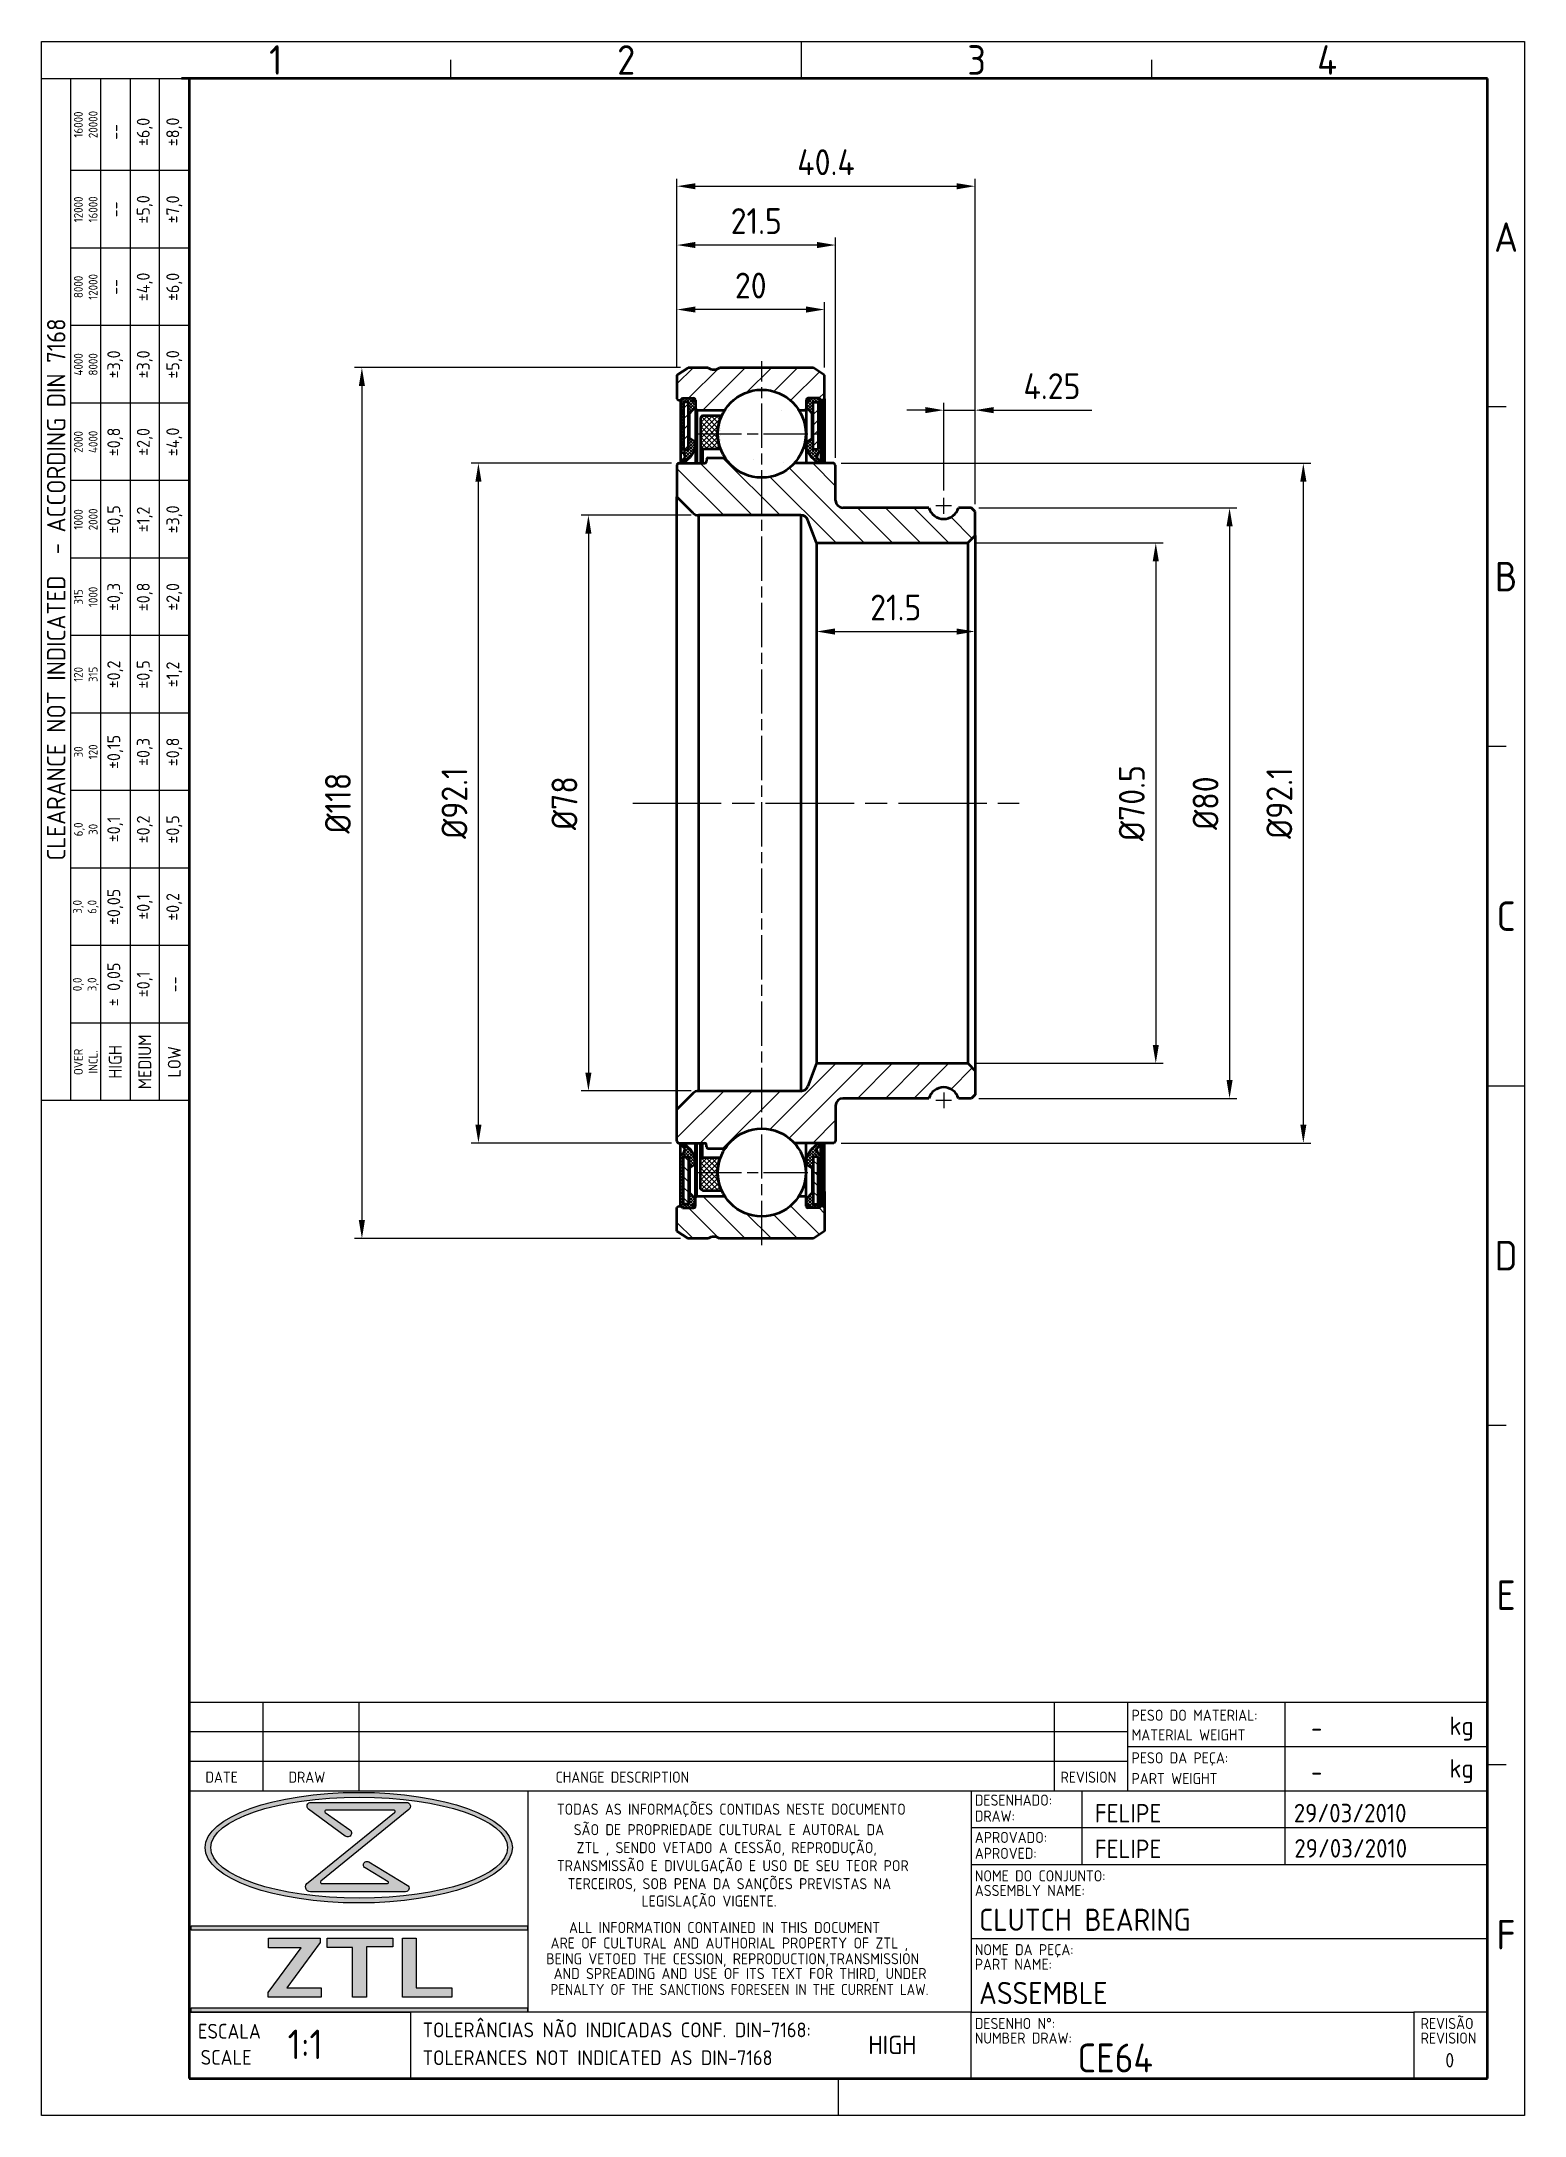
# Model space of a CAD drawing. Extents: x 0 to 201, y 0 to 281.
import ezdxf
from ezdxf.enums import TextEntityAlignment as Align

# ---------------------------------------------------------------- set-up
doc = ezdxf.new("R2010")
doc.units = 0
for name, pattern in [('AM_ISO02W050', [7.5, 6, -1.5]), ('AM_ISO08W050', [18, 12, -1.5, 3, -1.5]), ('AM_ISO08W050x2', [9, 6, -0.75, 1.5, -0.75])]:
    doc.linetypes.add(name, pattern=pattern)
doc.layers.get('Defpoints').update_dxf_attribs({"linetype": 'CONTINUOUS'})
for name, color, linetype, lineweight in [('AM_0', 7, 'CONTINUOUS', 50), ('AM_3', 6, 'AM_ISO02W050', 25), ('AM_5', 3, 'CONTINUOUS', 25), ('AM_7', 4, 'AM_ISO08W050', 25), ('AM_8', 1, 'CONTINUOUS', 25), ('AM_BOR', 7, 'CONTINUOUS', 50)]:
    doc.layers.add(name, color=color, linetype=linetype, lineweight=lineweight)
doc.styles.add('ACISOTS', font='isocp.shx', dxfattribs={"height": 1})
doc.styles.get("Standard").update_dxf_attribs({"font": 'ISOCP.SHX'})
doc.dimstyles.new('AM_ISO', dxfattribs={"dimtxt": 3.5, "dimasz": 2.5, "dimexe": 1, "dimexo": 1, "dimgap": 1.5, "dimtad": 1, "dimdsep": 46, "dimtxsty": 'Standard', "dimcen": 0, "dimclrd": 256, "dimclre": 256, "dimclrt": 2, "dimadec": 0, "dimazin": 2, "dimtp": 0.1, "dimtm": 0.1, "dimtfac": 0.71, "dimtdec": 3, "dimtmove": 0, "dimatfit": 3, "dimfxl": 0, "dimlwd": -1, "dimlwe": -1, "dimarcsym": 0})
pattern_1 = [(45, (0, 0), (-0.21213203, 0.21213203), []), (135, (0, 0), (-0.21213203, -0.21213203), [])]
pattern_2 = [(45, (0, 0), (-0.7071068, 0.7071068), [])]
pattern_3 = [(315, (0, 355.6118), (-0.7071068, -0.7071068), [])]
pattern_4 = [(315, (0, 355.61176), (-0.21213203, -0.21213203), []), (225, (0, 355.61176), (-0.21213203, 0.21213203), [])]

msp = doc.modelspace()

# ---------------------------------------------------------------- blocks, each defined once
blk = doc.blocks.new('A4 ZTL')
at = {"layer": 'AM_0'}
for p, q in [((196, 276), (19, 276)), ((20, 276), (20, 5)), ((196, 5), (196, 276)), ((20, 5), (196, 5))]:
    blk.add_line(p, q, dxfattribs=at)
at = {"layer": 'AM_BOR', "color": 135, "lineweight": 25}
for p, q in [((0, 0), (0, 281)), ((0, 281), (201, 281)), ((55.5, 276), (55.5, 278.5)), ((103, 276), (103, 281)), ((150.5, 276), (150.5, 278.5)), ((201, 281), (201, 0)), ((4, 137.5), (4, 276)), ((8, 276), (8, 137.5)), ((12, 276), (12, 137.5)), ((16, 137.5), (16, 276)), ((20, 263.5), (4, 263.5)), ((20, 253), (4, 253)), ((20, 242.5), (4, 242.5)), ((20, 232), (4, 232)), ((198.5, 231.5), (196, 231.5)), ((20, 221.5), (4, 221.5)), ((20, 211), (4, 211)), ((20, 200.5), (4, 200.5)), ((20, 190), (4, 190)), ((198.5, 185.5), (196, 185.5)), ((20, 179.5), (4, 179.5)), ((20, 169), (4, 169)), ((20, 158.5), (4, 158.5)), ((20, 148), (4, 148)), ((196, 139.5), (201, 139.5)), ((198.5, 93.5), (196, 93.5)), ((198.5, 47.5), (196, 47.5)), ((108, 0), (108, 5)), ((201, 0), (0, 0))]:
    blk.add_line(p, q, dxfattribs=at)
blk.add_lwpolyline([(20, 276), (20, 137.5), (0, 137.5), (0, 276)], close=True, dxfattribs=at)
at = {"layer": 'AM_BOR', "color": 135, "lineweight": 25, "style": 'ACISOTS'}
for s, p in [('1', (31.75, 278.5)), ('2', (79.25, 278.5)), ('3', (126.75, 278.5)), ('4', (174.25, 278.5)), ('A', (198.5, 254.5)), ('B', (198.5, 208.5)), ('C', (198.5, 162.5)), ('D', (198.5, 116.5)), ('E', (198.5, 70.5)), ('F', (198.5, 24.5))]:
    blk.add_text(s, height=4, dxfattribs=at).set_placement(p, align=Align.MIDDLE)
at = {"layer": 'AM_BOR', "color": 135, "lineweight": 25, "attachment_point": 5, "rotation": 90}
for s, insert, char_height, width in [('16000\\P20000', (6, 269.75), 1.2, 12.5), ('±6,0', (14, 268.75), 1.75, 10.5), ('±8,0', (18, 268.75), 1.75, 10.5), ('--', (10, 268.75), 1.75, 10.5), ('12000\\P16000', (6, 258.25), 1.2, 10.5), ('--', (10, 258.25), 1.75, 10.5), ('±5,0', (14, 258.25), 1.75, 10.5), ('±7,0', (18, 258.25), 1.75, 10.5), ('8000\\P12000', (6, 247.75), 1.2, 10.5), ('--', (10, 247.75), 1.75, 10.5), ('±4,0', (14, 247.75), 1.75, 10.5), ('±6,0', (18, 247.75), 1.75, 10.5), ('{\\Fisocp.shx|c0;CLEARANCE NOT INDICATED  - ACCORDING DIN 7168}', (2, 206.75), 2.5, 138.5), ('±3,0', (10, 237.25), 1.75, 10.5), ('±3,0', (14, 237.25), 1.75, 10.5), ('±5,0', (18, 237.25), 1.75, 10.5), ('4000\\P8000', (6, 237.25), 1.2, 10.5), ('2000\\P4000', (6, 226.75), 1.2, 10.5), ('±0,8', (10, 226.75), 1.75, 10.5), ('±2,0', (14, 226.75), 1.75, 10.5), ('±4,0', (18, 226.75), 1.75, 10.5), ('1000\\P2000', (6, 216.25), 1.2, 10.5), ('±0,5', (10, 216.25), 1.75, 10.5), ('±1,2', (14, 216.25), 1.75, 10.5), ('±3,0', (18, 216.25), 1.75, 10.5), ('315\\P1000', (6, 205.75), 1.2, 10.5), ('±0,3', (10, 205.75), 1.75, 10.5), ('±0,8', (14, 205.75), 1.75, 10.5), ('±2,0', (18, 205.75), 1.75, 10.5), ('±0,2', (10, 195.25), 1.75, 10.5), ('±0,5', (14, 195.25), 1.75, 10.5), ('±1,2', (18, 195.25), 1.75, 10.5), ('120\\P315', (6, 195.25), 1.2, 10.5), ('30\\P120', (6, 184.75), 1.2, 10.5), ('±0,15', (10, 184.75), 1.75, 10.5), ('±0,3', (14, 184.75), 1.75, 10.5), ('±0,8', (18, 184.75), 1.75, 10.5), ('6,0\\P30', (6, 174.25), 1.2, 10.5), ('±0,1', (10, 174.25), 1.75, 10.5), ('±0,2', (14, 174.25), 1.75, 10.5), ('±0,5', (18, 174.25), 1.75, 10.5), ('±0,05', (10, 163.75), 1.75, 10.5), ('3,0\\P6,0', (6, 163.75), 1.2, 10.5), ('±0,1', (14, 163.75), 1.75, 10.5), ('±0,2', (18, 163.75), 1.75, 10.5), ('± 0,05', (10, 153.25), 1.75, 10.5), ('\\pt4.79529;±0,1', (14, 153.25), 1.75, 10.5), ('0,0\\P3,0', (6, 153.25), 1.2, 10.5), ('--', (18, 153.25), 1.75, 10.5), ('MEDIUM', (14, 142.75), 1.75, 10.5), ('{\\Fisocp.shx|c0;OVER\\PINCL.}', (6, 142.75), 1.2, 10.5), ('HIGH', (10, 142.75), 1.75, 10.5), ('LOW', (18, 142.75), 1.75, 10.5)]:
    blk.add_mtext(s, dxfattribs=dict(at, insert=insert, char_height=char_height, width=width))
blk = doc.blocks.new('LEGENDAZTL-1')
at = {"layer": 'AM_8'}
h = blk.add_hatch(color=135, dxfattribs=at)
edge = h.paths.add_edge_path()
edge.add_ellipse((23.01, 31.29), major_axis=(20.82, 0), ratio=0.359907, start_angle=191.4592, end_angle=452.8175)
edge.add_ellipse((23.01, 31.29), major_axis=(20.82, 0), ratio=0.359907, start_angle=92.8175, end_angle=191.4592)
edge = h.paths.add_edge_path(flags=16)
edge.add_ellipse((23.07, 31.29), major_axis=(20.11, 0), ratio=0.340664, start_angle=93.067, end_angle=371.4592)
edge.add_ellipse((23.07, 31.29), major_axis=(20.11, 0), ratio=0.340664, start_angle=11.4592, end_angle=93.067)
h = blk.add_hatch(color=135, dxfattribs=at)
edge = h.paths.add_edge_path()
edge.add_line((27.86, 36.04), (16.14, 26.55))
edge.add_arc((16.46, 25.96), 0.662, 118.1409, 270)
edge.add_line((16.46, 25.3), (29.34, 25.3))
edge.add_arc((29.33, 25.79), 0.488, 271.9685, 418.9108)
edge.add_line((29.58, 26.21), (24.36, 29.35))
edge.add_arc((24.11, 28.95), 0.475, 58.6682, 238.8052)
edge.add_line((23.87, 28.54), (26.98, 26.65))
edge.add_arc((26.92, 26.56), 0.12, -90, 54.6545, ccw=False)
edge.add_line((26.92, 26.44), (17.93, 26.44))
edge.add_arc((17.96, 26.6), 0.167, 129.2364, 260.8226, ccw=False)
edge.add_line((17.86, 26.73), (29.79, 36.47))
edge.add_arc((29.47, 36.9), 0.529, 306.0702, 450)
edge.add_line((29.47, 37.43), (16.54, 37.43))
edge.add_arc((16.52, 36.92), 0.513, 87.7272, 233.7471)
edge.add_line((16.21, 36.5), (21.18, 32.86))
edge.add_arc((21.5, 33.28), 0.527, 232.4714, 414.7334)
edge.add_line((21.81, 33.71), (18.46, 36.07))
edge.add_arc((18.53, 36.2), 0.144, 90, 242.5235, ccw=False)
edge.add_line((18.53, 36.35), (27.78, 36.35))
edge.add_arc((27.75, 36.17), 0.176, -50.9964, 80.7655, ccw=False)
for points in [[(0.28, 20.1), (45.87, 20.1), (45.87, 20.7), (0.28, 20.7)], [(10.71, 11.65), (10.71, 11.05), (17.9, 11.05), (17.9, 12.32), (13.24, 12.32), (17.77, 18.44), (17.77, 19.04), (10.78, 19.04), (10.78, 17.71), (15.21, 17.71)], [(18.7, 17.78), (22.17, 17.78), (22.17, 11.05), (24.07, 11.05), (24.07, 17.84), (27.63, 17.84), (27.63, 19.04), (18.7, 19.04)], [(35.62, 11.02), (35.62, 12.32), (30.79, 12.32), (30.79, 19.04), (28.93, 19.04), (28.93, 11.02)], [(45.87, 9.6), (0.28, 9.6), (0.28, 9), (45.87, 9)]]:
    blk.add_hatch(color=135, dxfattribs=at).paths.add_polyline_path(points)
at = {"layer": 'AM_8', "color": 135}
for p, q in [((0, 51), (176, 51)), ((0, 51), (0, 0)), ((10, 51), (10, 39)), ((23, 51), (23, 39)), ((117.25, 51), (117.25, 39)), ((127.25, 39), (127.25, 51)), ((148.5, 51), (148.5, 45)), ((176, 0), (176, 51)), ((127.25, 47), (0, 47)), ((127.25, 45), (176, 45)), ((148.5, 45), (148.5, 39)), ((0, 43), (127.25, 43)), ((0, 39), (106, 39)), ((16.54, 37.43), (29.47, 37.43)), ((45.93, 39), (45.93, 9)), ((106, 39), (106, 20)), ((106, 39), (176, 39)), ((121, 39), (121, 29)), ((148.5, 39), (148.5, 29)), ((106, 34), (176, 34)), ((106, 29), (176, 29)), ((0.28, 20.1), (0.28, 20.7)), ((0.28, 20.7), (45.87, 20.7)), ((45.87, 20.1), (0.28, 20.1)), ((45.87, 20.7), (45.87, 20.1)), ((106, 20), (106, 9)), ((10.71, 11.65), (15.21, 17.71)), ((10.78, 17.71), (10.78, 19.04)), ((10.78, 19.04), (17.77, 19.04)), ((15.21, 17.71), (10.78, 17.71)), ((17.77, 18.44), (13.24, 12.32)), ((17.77, 19.04), (17.77, 18.44)), ((18.7, 17.78), (18.7, 19.04)), ((18.7, 19.04), (27.63, 19.04)), ((22.17, 17.78), (18.7, 17.78)), ((22.17, 11.05), (22.17, 17.78)), ((24.07, 17.84), (24.07, 11.05)), ((27.63, 17.84), (24.07, 17.84)), ((27.63, 19.04), (27.63, 17.84)), ((28.93, 11.02), (28.93, 19.04)), ((28.93, 19.04), (30.79, 19.04)), ((30.79, 19.04), (30.79, 12.32)), ((106, 19), (176, 19)), ((10.71, 11.05), (10.71, 11.65)), ((13.24, 12.32), (17.9, 12.32)), ((17.9, 12.32), (17.9, 11.05)), ((30.79, 12.32), (35.62, 12.32)), ((35.62, 12.32), (35.62, 11.02)), ((0, 9), (30, 9)), ((106, 9), (0, 9)), ((0.28, 9.6), (45.87, 9.6)), ((0.28, 9), (0.28, 9.6)), ((45.87, 9), (0.28, 9)), ((17.9, 11.05), (10.71, 11.05)), ((24.07, 11.05), (22.17, 11.05)), ((35.62, 11.02), (28.93, 11.02)), ((30, 9), (30, 0)), ((45.87, 9.6), (45.87, 9)), ((106, 0), (106, 9)), ((106, 9), (166, 9)), ((176, 9), (166, 9)), ((166, 9), (166, 0)), ((0, 0), (176, 0))]:
    blk.add_line(p, q, dxfattribs=at)
blk.add_lwpolyline([(16.54, 37.43), (29.47, 37.43, -0.726075), (29.79, 36.47), (17.86, 26.73, 0.646844), (17.93, 26.44), (26.92, 26.44, 0.730915), (26.98, 26.65), (23.87, 28.54, -1.001197), (24.36, 29.35), (29.58, 26.21, -0.746343), (29.34, 25.3), (16.46, 25.3, -0.780296), (16.14, 26.55), (27.86, 36.04, 0.647932), (27.78, 36.35), (18.53, 36.35, 0.78497), (18.46, 36.07), (21.81, 33.71, -1.019937), (21.18, 32.86), (16.21, 36.5, -0.740095), (16.54, 37.43, -0.257794)], format="xyb", dxfattribs=at)
for centre, major_axis, ratio in [((23.01, 31.29), (-20.82, 0), 0.359907), ((23.07, 31.29), (-20.11, 0), 0.340664)]:
    blk.add_ellipse(centre, major_axis=major_axis, ratio=ratio, dxfattribs=at)
for s, height, p in [('PESO DO MATERIAL:', 1.5, (127.75, 48.48)), ('kg', 2.5, (170.83, 46.56)), ('MATERIAL WEIGHT', 1.5, (127.75, 45.82)), ('PESO DA PEÇA:', 1.5, (127.75, 42.71)), ('kg', 2.5, (170.83, 40.79)), ('DATE', 1.5, (2.22, 40.09)), ('DRAW', 1.5, (13.48, 40.09)), ('CHANGE DESCRIPTION', 1.5, (49.68, 40.09)), ('REVISION', 1.5, (118.12, 40.09)), ('PART WEIGHT', 1.5, (127.75, 39.91)), ('TODAS AS INFORMAÇÕES CONTIDAS NESTE DOCUMENTO', 1.5, (49.85, 35.75)), ('DESENHADO:', 1.5, (106.5, 36.98)), ('SÃO DE PROPRIEDADE CULTURAL E AUTORAL DA', 1.5, (52.14, 32.98)), ('DRAW:', 1.5, (106.5, 34.82)), ('ZTL , SENDO VETADO A CESSÃO, REPRODUÇÃO,', 1.5, (52.53, 30.54)), ('APROVADO:', 1.5, (106.5, 31.93)), ('APROVED:', 1.5, (106.5, 29.77)), ('TRANSMISSÃO E DIVULGAÇÃO E USO DE SEU TEOR POR', 1.5, (49.85, 28.1)), ('NOME DO CONJUNTO:', 1.5, (106.5, 26.72)), ('TERCEIROS, SOB PENA DA SANÇÕES PREVISTAS NA', 1.5, (51.3, 25.66)), ('ASSEMBLY NAME:', 1.5, (106.5, 24.74)), ('LEGISLAÇÃO VIGENTE.', 1.5, (61.33, 23.31)), ('ALL INFORMATION CONTAINED IN THIS DOCUMENT', 1.5, (51.5, 19.72)), ('BEING VETOED THE CESSION, REPRODUCTION,TRANSMISSION', 1.5, (48.41, 15.49)), ('ARE OF CULTURAL AND AUTHORIAL PROPERTY OF ZTL ,', 1.5, (49, 17.62)), ('NOME DA PEÇA:', 1.5, (106.5, 16.72)), ('AND SPREADING AND USE OF ITS TEXT FOR THIRD, UNDER', 1.5, (49.42, 13.49)), ('PART NAME:', 1.5, (106.5, 14.74)), ('REVISÃO', 1.5, (166.93, 6.72)), ('ESCALA', 2, (1.21, 5.42)), ('TOLERÂNCIAS NÃO INDICADAS CONF. DIN-7168:', 2, (31.66, 5.6)), ('DESENHO N%%d:', 1.5, (106.5, 6.72)), ('NUMBER DRAW:', 1.5, (106.5, 4.74)), ('REVISION', 1.5, (166.93, 4.74)), ('SCALE', 2, (1.57, 1.88)), ('TOLERANCES NOT INDICATED AS DIN-7168', 2, (31.66, 1.83))]:
    blk.add_text(s, height=height, dxfattribs=at).set_placement(p)
at = {"layer": 'AM_8', "color": 135, "width": 0.95}
blk.add_text('PENALTY OF THE SANCTIONS FORESEEN IN THE CURRENT LAW.', height=1.5, dxfattribs=at).set_placement((48.99, 11.32))
at = {"layer": 'AM_8', "color": 135}
for tag, p in [('PESO1', (152.06, 47.53)), ('PESO', (152.06, 41.58))]:
    blk.add_attdef(tag, text='', height=2.5, dxfattribs=at).set_placement(p, align=Align.MIDDLE_LEFT)
for tag, p, height in [('DESN.', (122.75, 34.7), 2.5), ('DATADES', (149.73, 34.73), 2.5), ('APROV', (122.75, 29.87), 2.5), ('DATAAPROV', (149.81, 29.95), 2.5), ('CONJUNTO', (107.07, 20.02), 3), ('PEÇA', (107.07, 10.1), 3), ('NºDESENHO', (120.41, 0.84), 3.91)]:
    blk.add_attdef(tag, p, '', height=height, dxfattribs=at)
at = {"layer": 'AM_8', "color": 135, "style": 'ACISOTS'}
for tag, p, height in [('GEN-TITLE-SCA{12.7}', (13.36, 2.64), 4), ('GEN-TITLE-DWG{30.6}', (92.5, -2.65), 2)]:
    blk.add_attdef(tag, p, '', height=height, dxfattribs=at)
at = {"layer": 'AM_8', "color": 135}
for tag, height, p in [('TOL.N.IND', 2.5, (95.33, 4.56)), ('REV.', 1.96, (170.86, 2.49))]:
    blk.add_attdef(tag, text='', height=height, dxfattribs=at).set_placement(p, align=Align.MIDDLE_CENTER)
blk = doc.blocks.new('*D34')
at = {"layer": 'AM_5'}
for p, q in [((126.53, 213.06), (152.02, 213.06)), ((151.02, 210.56), (151.02, 145.06)), ((126.53, 142.56), (152.02, 142.56))]:
    blk.add_line(p, q, dxfattribs=at)
for points in [[(150.61, 210.56), (151.44, 210.56), (151.02, 213.06)], [(150.61, 145.06), (151.44, 145.06), (151.02, 142.56)]]:
    blk.add_solid(points, dxfattribs=at)
at = {"layer": 'Defpoints', "color": 0}
for p in [(125.53, 213.06), (125.53, 142.56), (151.02, 142.56)]:
    blk.add_point(p, dxfattribs=at)
at = {"layer": 'AM_5', "color": 2, "insert": (147.77, 177.81), "char_height": 3.5, "attachment_point": 5, "rotation": 90}
blk.add_mtext('%%c70.5', dxfattribs=at)
blk = doc.blocks.new('*D35')
at = {"layer": 'AM_5'}
for p, q in [((127.03, 217.81), (162.02, 217.81)), ((161.02, 215.31), (161.02, 140.31)), ((127.03, 137.81), (162.02, 137.81))]:
    blk.add_line(p, q, dxfattribs=at)
for points in [[(160.61, 215.31), (161.44, 215.31), (161.02, 217.81)], [(160.61, 140.31), (161.44, 140.31), (161.02, 137.81)]]:
    blk.add_solid(points, dxfattribs=at)
at = {"layer": 'Defpoints', "color": 0}
for p in [(126.03, 217.81), (126.03, 137.81), (161.02, 137.81)]:
    blk.add_point(p, dxfattribs=at)
at = {"layer": 'AM_5', "color": 2, "insert": (157.77, 177.81), "char_height": 3.5, "attachment_point": 5, "rotation": 90}
blk.add_mtext('%%c80', dxfattribs=at)
blk = doc.blocks.new('*D36')
at = {"layer": 'AM_5'}
for p, q in [((108.38, 223.86), (172.02, 223.86)), ((171.02, 221.36), (171.02, 134.26)), ((108.38, 131.76), (172.02, 131.76))]:
    blk.add_line(p, q, dxfattribs=at)
for points in [[(170.61, 221.36), (171.44, 221.36), (171.02, 223.86)], [(170.61, 134.26), (171.44, 134.26), (171.02, 131.76)]]:
    blk.add_solid(points, dxfattribs=at)
at = {"layer": 'Defpoints', "color": 0}
for p in [(107.38, 223.86), (107.38, 131.76), (171.02, 131.76)]:
    blk.add_point(p, dxfattribs=at)
at = {"layer": 'AM_5', "color": 2, "insert": (167.77, 177.81), "char_height": 3.5, "attachment_point": 5, "rotation": 90}
blk.add_mtext('%%c92.1', dxfattribs=at)
blk = doc.blocks.new('*D37')
at = {"layer": 'AM_5'}
for p, q in [((86.63, 236.81), (42.43, 236.81)), ((43.43, 234.31), (43.43, 121.31)), ((86.63, 118.81), (42.43, 118.81))]:
    blk.add_line(p, q, dxfattribs=at)
for points in [[(43.01, 234.31), (43.84, 234.31), (43.43, 236.81)], [(43.01, 121.31), (43.84, 121.31), (43.43, 118.81)]]:
    blk.add_solid(points, dxfattribs=at)
at = {"layer": 'Defpoints', "color": 0}
for p in [(87.63, 236.81), (43.43, 118.81), (87.63, 118.81)]:
    blk.add_point(p, dxfattribs=at)
at = {"layer": 'AM_5', "color": 2, "insert": (40.18, 177.81), "char_height": 3.5, "attachment_point": 5, "rotation": 90}
blk.add_mtext('%%c118', dxfattribs=at)
blk = doc.blocks.new('*D38')
at = {"layer": 'AM_5'}
for p, q in [((86.13, 236.81), (86.13, 262.39)), ((88.63, 261.39), (124.03, 261.39)), ((126.53, 218.31), (126.53, 262.39))]:
    blk.add_line(p, q, dxfattribs=at)
for points in [[(88.63, 261.8), (88.63, 260.97), (86.13, 261.39)], [(124.03, 261.8), (124.03, 260.97), (126.53, 261.39)]]:
    blk.add_solid(points, dxfattribs=at)
at = {"layer": 'Defpoints', "color": 0}
for p in [(126.53, 261.39), (86.13, 235.81), (126.53, 217.31)]:
    blk.add_point(p, dxfattribs=at)
at = {"layer": 'AM_5', "color": 2, "insert": (106.33, 264.64), "char_height": 3.5, "attachment_point": 5}
blk.add_mtext('40.4', dxfattribs=at)
blk = doc.blocks.new('*D39')
at = {"layer": 'AM_5'}
for p, q in [((86.13, 236.81), (86.13, 245.68)), ((103.63, 244.68), (88.63, 244.68)), ((106.13, 236.81), (106.13, 245.68))]:
    blk.add_line(p, q, dxfattribs=at)
for points in [[(88.63, 245.1), (88.63, 244.27), (86.13, 244.68)], [(103.63, 245.1), (103.63, 244.27), (106.13, 244.68)]]:
    blk.add_solid(points, dxfattribs=at)
at = {"layer": 'Defpoints', "color": 0}
for p in [(86.13, 244.68), (86.13, 235.81), (106.13, 235.81)]:
    blk.add_point(p, dxfattribs=at)
at = {"layer": 'AM_5', "color": 2, "insert": (96.13, 247.93), "char_height": 3.5, "attachment_point": 5}
blk.add_mtext('20', dxfattribs=at)
blk = doc.blocks.new('*D40')
at = {"layer": 'AM_5'}
for p, q in [((86.13, 236.81), (86.13, 254.42)), ((105.13, 253.42), (88.63, 253.42)), ((107.63, 224.61), (107.63, 254.42))]:
    blk.add_line(p, q, dxfattribs=at)
for points in [[(88.63, 253.84), (88.63, 253.01), (86.13, 253.42)], [(105.13, 253.84), (105.13, 253.01), (107.63, 253.42)]]:
    blk.add_solid(points, dxfattribs=at)
at = {"layer": 'Defpoints', "color": 0}
for p in [(86.13, 253.42), (86.13, 235.81), (107.63, 223.61)]:
    blk.add_point(p, dxfattribs=at)
at = {"layer": 'AM_5', "color": 2, "insert": (96.88, 256.67), "char_height": 3.5, "attachment_point": 5}
blk.add_mtext('21.5', dxfattribs=at)
blk = doc.blocks.new('*D41')
at = {"layer": 'AM_5'}
for p, q in [((119.78, 231.05), (117.28, 231.05)), ((122.28, 220.15), (122.28, 232.05)), ((122.28, 231.05), (126.53, 231.05)), ((126.53, 218.31), (126.53, 232.05)), ((129.03, 231.05), (142.37, 231.05))]:
    blk.add_line(p, q, dxfattribs=at)
for points in [[(119.78, 231.47), (119.78, 230.64), (122.28, 231.05)], [(129.03, 231.47), (129.03, 230.64), (126.53, 231.05)]]:
    blk.add_solid(points, dxfattribs=at)
at = {"layer": 'Defpoints', "color": 0}
for p in [(126.53, 231.05), (122.28, 219.15), (126.53, 217.31)]:
    blk.add_point(p, dxfattribs=at)
at = {"layer": 'AM_5', "color": 2, "insert": (136.95, 234.3), "char_height": 3.5, "attachment_point": 5}
blk.add_mtext('4.25', dxfattribs=at)
blk = doc.blocks.new('*D43')
at = {"layer": 'AM_5'}
for p, q in [((85.38, 223.86), (58.22, 223.86)), ((59.22, 134.26), (59.22, 221.36)), ((85.38, 131.76), (58.22, 131.76))]:
    blk.add_line(p, q, dxfattribs=at)
for points in [[(58.81, 221.36), (59.64, 221.36), (59.22, 223.86)], [(58.81, 134.26), (59.64, 134.26), (59.22, 131.76)]]:
    blk.add_solid(points, dxfattribs=at)
at = {"layer": 'Defpoints', "color": 0}
for p in [(59.22, 223.86), (86.38, 223.86), (86.38, 131.76)]:
    blk.add_point(p, dxfattribs=at)
at = {"layer": 'AM_5', "color": 2, "insert": (55.97, 177.81), "char_height": 3.5, "attachment_point": 5, "rotation": 90}
blk.add_mtext('%%c92.1', dxfattribs=at)
blk = doc.blocks.new('*D45')
at = {"layer": 'AM_5'}
for p, q in [((105.03, 212.06), (105.03, 200.06)), ((126.53, 212.06), (126.53, 200.06)), ((107.53, 201.06), (124.03, 201.06))]:
    blk.add_line(p, q, dxfattribs=at)
for points in [[(107.53, 201.47), (107.53, 200.64), (105.03, 201.06)], [(124.03, 201.47), (124.03, 200.64), (126.53, 201.06)]]:
    blk.add_solid(points, dxfattribs=at)
at = {"layer": 'Defpoints', "color": 0}
for p in [(105.03, 213.06), (126.53, 213.06), (126.53, 201.06)]:
    blk.add_point(p, dxfattribs=at)
at = {"layer": 'AM_5', "color": 2, "insert": (115.78, 204.31), "char_height": 3.5, "attachment_point": 5}
blk.add_mtext('21.5', dxfattribs=at)
blk = doc.blocks.new('*D46')
at = {"layer": 'AM_5'}
for p, q in [((88.04, 216.81), (73.13, 216.81)), ((74.13, 214.31), (74.13, 141.31)), ((88.04, 138.81), (73.13, 138.81))]:
    blk.add_line(p, q, dxfattribs=at)
for points in [[(73.71, 214.31), (74.54, 214.31), (74.13, 216.81)], [(73.71, 141.31), (74.54, 141.31), (74.13, 138.81)]]:
    blk.add_solid(points, dxfattribs=at)
at = {"layer": 'Defpoints', "color": 0}
for p in [(89.04, 216.81), (74.13, 138.81), (89.04, 138.81)]:
    blk.add_point(p, dxfattribs=at)
at = {"layer": 'AM_5', "color": 2, "insert": (70.88, 177.81), "char_height": 3.5, "attachment_point": 5, "rotation": 90}
blk.add_mtext('%%c78', dxfattribs=at)

# ---------------------------------------------------------------- dimensions: what is measured, and where the dimension line sits
at = {"layer": 'AM_5'}
for base, p1, p2, picture, middle in [((126.528, 261.388), (86.128, 235.806), (126.528, 217.306), '*D38', (106.328, 264.638)), ((86.128, 253.424), (107.628, 223.606), (86.128, 235.806), '*D40', (96.878, 256.674)), ((86.128, 244.683), (106.128, 235.806), (86.128, 235.806), '*D39', (96.128, 247.934)), ((126.528, 231.052), (122.278, 219.152), (126.528, 217.306), '*D41', (136.95, 234.302))]:
    dim = msp.add_linear_dim(base=base, p1=p1, p2=p2, dimstyle='AM_ISO', override={"dimadec": 2, "dimtp": 0, "dimtm": 0.12, "dimtdec": 2}, dxfattribs=at)
    dim.commit()
    dim.dimension.update_dxf_attribs({"geometry": picture, "text_midpoint": middle})
for base, p1, p2, picture, middle in [((43.427, 118.806), (87.628, 236.806), (87.628, 118.806), '*D37', (40.177, 177.806)), ((59.224, 223.856), (86.378, 131.756), (86.378, 223.856), '*D43', (55.973, 177.806)), ((171.024, 131.756), (107.378, 223.856), (107.378, 131.756), '*D36', (167.773, 177.806)), ((74.128, 138.806), (89.042, 216.806), (89.042, 138.806), '*D46', (70.878, 177.806)), ((161.024, 137.806), (126.028, 217.806), (126.028, 137.806), '*D35', (157.774, 177.806)), ((151.024, 142.556), (125.528, 213.056), (125.528, 142.556), '*D34', (147.774, 177.806))]:
    dim = msp.add_linear_dim(base=base, p1=p1, p2=p2, angle=90, text='%%c<>', dimstyle='AM_ISO', override={"dimadec": 2, "dimtp": 0, "dimtm": 0.12, "dimtdec": 2}, dxfattribs=at)
    dim.commit()
    dim.dimension.update_dxf_attribs({"geometry": picture, "text_midpoint": middle})
dim = msp.add_linear_dim(base=(126.528, 201.056), p1=(105.028, 213.056), p2=(126.528, 213.056), angle=0, dimstyle='AM_ISO', override={"dimadec": 2, "dimtp": 0, "dimtm": 0.12, "dimtdec": 2}, dxfattribs=at)
dim.commit()
dim.dimension.update_dxf_attribs({"geometry": '*D45', "text_midpoint": (115.778, 204.306)})

# ---------------------------------------------------------------- hatches: boundary and pattern name
at = {"layer": 'AM_3'}
h = msp.add_hatch(dxfattribs=at)
h.set_pattern_fill('ANSI31', color=256, scale=15, style=0)
h.paths.add_polyline_path([(78.278, 102.972), (76.724, 102.972), (76.724, 95.972), (83.474, 95.972), (83.474, 99.972, -0.2679492)])
h.paths.add_polyline_path([(83.474, 63.972), (76.724, 63.972), (76.724, 56.972), (78.278, 56.972, -0.2679492), (83.474, 59.972)])
h = msp.add_hatch(dxfattribs=at)
h.set_pattern_fill('ANSI31', color=256, scale=15, style=0)
h.paths.add_polyline_path([(86.474, 95.972), (90.224, 99.722), (90.224, 102.972), (88.671, 102.972, -0.2679492), (83.474, 99.972), (83.474, 95.972)])
h.paths.add_polyline_path([(90.224, 56.972), (90.224, 60.222), (86.474, 63.972), (83.474, 63.972), (83.474, 59.972, -0.2679492), (88.671, 56.972)])
at = {"layer": 'AM_8'}
h = msp.add_hatch(dxfattribs=at)
h.set_pattern_fill('_U', color=256, scale=2.5, angle=45, style=0, pattern_type=0)
h.set_pattern_definition([(45, (0, 0), (-1.767767, 1.767767), [])])
edge = h.paths.add_edge_path()
edge.add_line((90.378, 236.806), (87.628, 236.806))
edge.add_line((87.628, 236.806), (86.128, 235.806))
edge.add_line((86.128, 235.806), (86.128, 232.606))
edge.add_line((86.128, 232.606), (86.328, 232.406))
edge.add_line((86.328, 232.406), (86.628, 232.406))
edge.add_line((86.628, 232.406), (86.878, 232.656))
edge.add_line((86.878, 232.656), (88.378, 232.656))
edge.add_arc((88.378, 232.406), 0.25, 0, 90, ccw=False)
edge.add_line((88.628, 232.406), (88.628, 231.256))
edge.add_line((88.628, 231.256), (88.828, 231.056))
edge.add_line((88.828, 231.056), (92.606, 231.056))
edge.add_arc((97.628, 227.859), 5.953, 32.48238, 147.51762, ccw=False)
edge.add_line((102.65, 231.056), (103.447, 231.056))
edge.add_line((103.447, 231.056), (103.647, 231.256))
edge.add_line((103.647, 231.256), (103.647, 232.406))
edge.add_arc((103.897, 232.406), 0.25, 90, 180, ccw=False)
edge.add_line((103.897, 232.656), (105.397, 232.656))
edge.add_line((105.397, 232.656), (105.647, 232.406))
edge.add_line((105.647, 232.406), (105.928, 232.406))
edge.add_line((105.928, 232.406), (106.128, 232.606))
edge.add_line((106.128, 232.606), (106.128, 235.806))
edge.add_line((106.128, 235.806), (104.628, 236.806))
edge.add_line((104.628, 236.806), (91.878, 236.806))
edge.add_arc((91.128, 237.806), 1.25, 233.1301, 306.8699, ccw=False)
h = msp.add_hatch(dxfattribs=at)
h.set_pattern_fill('_U', color=256, scale=0.3, angle=45, style=0, double=1, pattern_type=0)
h.set_pattern_definition(pattern_1)
edge = h.paths.add_edge_path()
edge.add_line((88.628, 232.307), (88.628, 232.406))
edge.add_arc((88.378, 232.406), 0.25, 0, 90)
edge.add_line((88.378, 232.656), (86.878, 232.656))
edge.add_line((86.878, 232.656), (86.628, 232.406))
edge.add_line((86.628, 232.406), (86.628, 225.32))
edge.add_line((86.628, 225.32), (87.017, 225.32))
edge.add_line((87.017, 225.32), (87.246, 224.619))
edge.add_line((87.246, 224.619), (86.733, 224.161))
edge.add_line((86.733, 224.161), (87.006, 223.856))
edge.add_line((87.006, 223.856), (87.966, 224.714))
edge.add_line((87.966, 224.714), (88.628, 225.83))
edge.add_line((88.628, 225.83), (88.628, 226.71))
edge.add_line((88.628, 226.71), (87.842, 227.251))
edge.add_line((87.842, 227.251), (87.842, 230.588))
edge.add_line((87.842, 230.588), (88.628, 231.481))
edge.add_line((88.628, 231.481), (88.628, 232.185))
edge.add_line((88.628, 232.185), (88.107, 232.307))
edge.add_line((88.107, 232.307), (88.628, 232.307))
h.paths.add_polyline_path([(87.026, 225.728), (87.026, 232.145), (87.689, 232.145), (87.689, 225.728)], flags=16)
h = msp.add_hatch(dxfattribs=at)
h.set_pattern_fill('_U', color=256, angle=45, style=0, pattern_type=0)
h.set_pattern_definition(pattern_2)
h.paths.add_polyline_path([(87.689, 225.728), (87.689, 232.145), (87.026, 232.145), (87.026, 225.728)])
h = msp.add_hatch(dxfattribs=at)
h.set_pattern_fill('_U', color=256, scale=0.3, angle=45, style=0, double=1, pattern_type=0)
h.set_pattern_definition(pattern_1)
edge = h.paths.add_edge_path()
edge.add_line((105.647, 232.406), (105.397, 232.656))
edge.add_line((105.397, 232.656), (103.897, 232.656))
edge.add_arc((103.897, 232.406), 0.25, 90, 180)
edge.add_line((103.647, 232.406), (103.647, 232.307))
edge.add_line((103.647, 232.307), (104.168, 232.307))
edge.add_line((104.168, 232.307), (103.647, 232.185))
edge.add_line((103.647, 232.185), (103.647, 231.481))
edge.add_line((103.647, 231.481), (104.433, 230.588))
edge.add_line((104.433, 230.588), (104.433, 227.251))
edge.add_line((104.433, 227.251), (103.647, 226.71))
edge.add_line((103.647, 226.71), (103.647, 225.83))
edge.add_line((103.647, 225.83), (104.309, 224.714))
edge.add_line((104.309, 224.714), (105.269, 223.856))
edge.add_line((105.269, 223.856), (105.542, 224.161))
edge.add_line((105.542, 224.161), (105.029, 224.619))
edge.add_line((105.029, 224.619), (105.259, 225.32))
edge.add_line((105.259, 225.32), (105.647, 225.32))
edge.add_line((105.647, 225.32), (105.647, 232.406))
h.paths.add_polyline_path([(105.249, 232.145), (105.249, 225.728), (104.586, 225.728), (104.586, 232.145)], flags=16)
h = msp.add_hatch(dxfattribs=at)
h.set_pattern_fill('_U', color=256, angle=45, style=0, pattern_type=0)
h.set_pattern_definition(pattern_2)
h.paths.add_polyline_path([(104.586, 232.145), (104.586, 225.728), (105.249, 225.728), (105.249, 232.145)])
h = msp.add_hatch(dxfattribs=at)
h.set_pattern_fill('_U', color=256, scale=0.5, angle=45, style=0, double=1, pattern_type=0)
h.set_pattern_definition([(45, (0, 0), (-0.3535534, 0.3535534), []), (135, (0, 0), (-0.3535534, -0.3535534), [])])
edge = h.paths.add_edge_path()
edge.add_line((89.578, 225.806), (91.946, 225.806))
edge.add_arc((97.628, 227.859), 6.041, 156.10571, 199.86663, ccw=False)
edge.add_line((92.105, 230.306), (89.578, 230.306))
edge.add_line((89.578, 230.306), (89.328, 230.056))
edge.add_line((89.328, 230.056), (89.328, 226.056))
edge.add_line((89.328, 226.056), (89.578, 225.806))
h = msp.add_hatch(dxfattribs=at)
h.set_pattern_fill('_U', color=256, scale=2.7, angle=135, style=0, pattern_type=0)
h.set_pattern_definition([(135, (0, 0), (-1.909188, -1.909188), [])])
edge = h.paths.add_edge_path()
edge.add_arc((89.042, 217.806), 1, 225, 270)
edge.add_line((89.042, 216.806), (102.934, 216.806))
edge.add_arc((102.934, 215.806), 1, 20.47228, 90, ccw=False)
edge.add_line((103.871, 216.156), (105.028, 213.056))
edge.add_line((105.028, 213.056), (125.528, 213.056))
edge.add_line((125.528, 213.056), (126.528, 214.056))
edge.add_line((126.528, 214.056), (126.528, 217.306))
edge.add_line((126.528, 217.306), (126.028, 217.806))
edge.add_line((126.028, 217.806), (124.278, 217.806))
edge.add_arc((122.278, 218.389), 2.083, 196.2602, 343.7398, ccw=False)
edge.add_line((120.278, 217.806), (108.628, 217.806))
edge.add_arc((108.628, 218.806), 1, 180, 270, ccw=False)
edge.add_line((107.628, 218.806), (107.628, 223.606))
edge.add_line((107.628, 223.606), (107.378, 223.856))
edge.add_line((107.378, 223.856), (102.034, 223.856))
edge.add_arc((97.628, 227.859), 5.953, 213.12361, 317.74479, ccw=False)
edge.add_line((92.642, 224.606), (90.378, 224.606))
edge.add_arc((90.378, 224.356), 0.25, 90, 180)
edge.add_line((90.128, 224.356), (90.128, 224.106))
edge.add_arc((89.878, 224.106), 0.25, -90, 0, ccw=False)
edge.add_line((89.878, 223.856), (86.378, 223.856))
edge.add_arc((86.378, 223.606), 0.25, 90, 180)
edge.add_line((86.128, 223.606), (86.128, 219.306))
edge.add_line((86.128, 219.306), (88.335, 217.099))
h = msp.add_hatch(dxfattribs=at)
h.set_pattern_fill('_U', color=256, scale=2.7, angle=135, style=0, pattern_type=0)
h.set_pattern_definition([(225, (0, 355.6118), (-1.909188, 1.909188), [])])
edge = h.paths.add_edge_path()
edge.add_arc((89.042, 137.806), 1, 90, 135, ccw=False)
edge.add_line((89.042, 138.806), (102.934, 138.806))
edge.add_arc((102.934, 139.806), 1, 270, 339.52772)
edge.add_line((103.871, 139.456), (105.028, 142.556))
edge.add_line((105.028, 142.556), (125.528, 142.556))
edge.add_line((125.528, 142.556), (126.528, 141.556))
edge.add_line((126.528, 141.556), (126.528, 138.306))
edge.add_line((126.528, 138.306), (126.028, 137.806))
edge.add_line((126.028, 137.806), (124.278, 137.806))
edge.add_arc((122.278, 137.223), 2.083, 16.2602, 163.7398)
edge.add_line((120.278, 137.806), (108.628, 137.806))
edge.add_arc((108.628, 136.806), 1, 90, 180)
edge.add_line((107.628, 136.806), (107.628, 132.006))
edge.add_line((107.628, 132.006), (107.378, 131.756))
edge.add_line((107.378, 131.756), (102.034, 131.756))
edge.add_arc((97.628, 127.753), 5.953, 42.25521, 146.87639)
edge.add_line((92.642, 131.006), (90.378, 131.006))
edge.add_arc((90.378, 131.256), 0.25, 180, 270, ccw=False)
edge.add_line((90.128, 131.256), (90.128, 131.506))
edge.add_arc((89.878, 131.506), 0.25, 360, 450)
edge.add_line((89.878, 131.756), (86.378, 131.756))
edge.add_arc((86.378, 132.006), 0.25, 180, 270, ccw=False)
edge.add_line((86.128, 132.006), (86.128, 136.306))
edge.add_line((86.128, 136.306), (88.335, 138.513))
h = msp.add_hatch(dxfattribs=at)
h.set_pattern_fill('_U', color=256, scale=0.3, angle=45, style=0, double=1, pattern_type=0)
h.set_pattern_definition(pattern_4)
edge = h.paths.add_edge_path()
edge.add_line((88.628, 123.304), (88.628, 123.206))
edge.add_arc((88.378, 123.206), 0.25, 270, 360, ccw=False)
edge.add_line((88.378, 122.956), (86.878, 122.956))
edge.add_line((86.878, 122.956), (86.628, 123.206))
edge.add_line((86.628, 123.206), (86.628, 130.292))
edge.add_line((86.628, 130.292), (87.017, 130.292))
edge.add_line((87.017, 130.292), (87.246, 130.993))
edge.add_line((87.246, 130.993), (86.733, 131.451))
edge.add_line((86.733, 131.451), (87.006, 131.756))
edge.add_line((87.006, 131.756), (87.966, 130.897))
edge.add_line((87.966, 130.897), (88.628, 129.782))
edge.add_line((88.628, 129.782), (88.628, 128.902))
edge.add_line((88.628, 128.902), (87.842, 128.36))
edge.add_line((87.842, 128.36), (87.842, 125.023))
edge.add_line((87.842, 125.023), (88.628, 124.131))
edge.add_line((88.628, 124.131), (88.628, 123.427))
edge.add_line((88.628, 123.427), (88.107, 123.304))
edge.add_line((88.107, 123.304), (88.628, 123.304))
h.paths.add_polyline_path([(87.026, 129.884), (87.026, 123.466), (87.689, 123.466), (87.689, 129.884)], flags=16)
h = msp.add_hatch(dxfattribs=at)
h.set_pattern_fill('_U', color=256, angle=45, style=0, pattern_type=0)
h.set_pattern_definition(pattern_3)
h.paths.add_polyline_path([(87.689, 129.884), (87.689, 123.466), (87.026, 123.466), (87.026, 129.884)])
h = msp.add_hatch(dxfattribs=at)
h.set_pattern_fill('_U', color=256, scale=0.5, angle=45, style=0, double=1, pattern_type=0)
h.set_pattern_definition([(315, (0, 355.61176), (-0.3535534, -0.3535534), []), (225, (0, 355.61176), (-0.3535534, 0.3535534), [])])
edge = h.paths.add_edge_path()
edge.add_line((89.578, 129.806), (91.946, 129.806))
edge.add_arc((97.628, 127.753), 6.041, 160.13337, 203.89429)
edge.add_line((92.105, 125.306), (89.578, 125.306))
edge.add_line((89.578, 125.306), (89.328, 125.556))
edge.add_line((89.328, 125.556), (89.328, 129.556))
edge.add_line((89.328, 129.556), (89.578, 129.806))
h = msp.add_hatch(dxfattribs=at)
h.set_pattern_fill('_U', color=256, scale=0.3, angle=45, style=0, double=1, pattern_type=0)
h.set_pattern_definition(pattern_4)
edge = h.paths.add_edge_path()
edge.add_line((105.647, 123.206), (105.397, 122.956))
edge.add_line((105.397, 122.956), (103.897, 122.956))
edge.add_arc((103.897, 123.206), 0.25, 180, 270, ccw=False)
edge.add_line((103.647, 123.206), (103.647, 123.304))
edge.add_line((103.647, 123.304), (104.168, 123.304))
edge.add_line((104.168, 123.304), (103.647, 123.427))
edge.add_line((103.647, 123.427), (103.647, 124.131))
edge.add_line((103.647, 124.131), (104.433, 125.023))
edge.add_line((104.433, 125.023), (104.433, 128.36))
edge.add_line((104.433, 128.36), (103.647, 128.902))
edge.add_line((103.647, 128.902), (103.647, 129.782))
edge.add_line((103.647, 129.782), (104.309, 130.897))
edge.add_line((104.309, 130.897), (105.269, 131.756))
edge.add_line((105.269, 131.756), (105.542, 131.451))
edge.add_line((105.542, 131.451), (105.029, 130.993))
edge.add_line((105.029, 130.993), (105.259, 130.292))
edge.add_line((105.259, 130.292), (105.647, 130.292))
edge.add_line((105.647, 130.292), (105.647, 123.206))
h.paths.add_polyline_path([(105.249, 123.466), (105.249, 129.884), (104.586, 129.884), (104.586, 123.466)], flags=16)
h = msp.add_hatch(dxfattribs=at)
h.set_pattern_fill('_U', color=256, angle=45, style=0, pattern_type=0)
h.set_pattern_definition(pattern_3)
h.paths.add_polyline_path([(104.586, 123.466), (104.586, 129.884), (105.249, 129.884), (105.249, 123.466)])
h = msp.add_hatch(dxfattribs=at)
h.set_pattern_fill('_U', color=256, scale=2.5, angle=45, style=0, pattern_type=0)
h.set_pattern_definition([(315, (0, 355.6118), (-1.767767, -1.767767), [])])
edge = h.paths.add_edge_path()
edge.add_line((90.378, 118.806), (87.628, 118.806))
edge.add_line((87.628, 118.806), (86.128, 119.806))
edge.add_line((86.128, 119.806), (86.128, 123.006))
edge.add_line((86.128, 123.006), (86.328, 123.206))
edge.add_line((86.328, 123.206), (86.628, 123.206))
edge.add_line((86.628, 123.206), (86.878, 122.956))
edge.add_line((86.878, 122.956), (88.378, 122.956))
edge.add_arc((88.378, 123.206), 0.25, 270, 360)
edge.add_line((88.628, 123.206), (88.628, 124.356))
edge.add_line((88.628, 124.356), (88.828, 124.556))
edge.add_line((88.828, 124.556), (92.606, 124.556))
edge.add_arc((97.628, 127.753), 5.953, 212.48238, 327.51762)
edge.add_line((102.65, 124.556), (103.447, 124.556))
edge.add_line((103.447, 124.556), (103.647, 124.356))
edge.add_line((103.647, 124.356), (103.647, 123.206))
edge.add_arc((103.897, 123.206), 0.25, 180, 270)
edge.add_line((103.897, 122.956), (105.397, 122.956))
edge.add_line((105.397, 122.956), (105.647, 123.206))
edge.add_line((105.647, 123.206), (105.928, 123.206))
edge.add_line((105.928, 123.206), (106.128, 123.006))
edge.add_line((106.128, 123.006), (106.128, 119.806))
edge.add_line((106.128, 119.806), (104.628, 118.806))
edge.add_line((104.628, 118.806), (91.878, 118.806))
edge.add_arc((91.128, 117.806), 1.25, 53.1301, 126.8699)

# ---------------------------------------------------------------- linework, layer by layer
at = {"layer": 'AM_0'}
for p, q in [((86.128, 235.806), (87.628, 236.806)), ((90.378, 236.806), (87.628, 236.806)), ((104.628, 236.806), (91.878, 236.806)), ((106.128, 235.806), (104.628, 236.806)), ((86.128, 235.806), (86.128, 232.606)), ((106.128, 230.431), (106.128, 235.806)), ((86.128, 232.606), (86.328, 232.406)), ((86.328, 232.406), (86.628, 232.406)), ((86.878, 232.656), (86.628, 232.406)), ((86.628, 232.406), (86.628, 225.32)), ((86.878, 232.656), (88.378, 232.656)), ((87.842, 230.588), (88.628, 231.481)), ((87.842, 227.251), (87.842, 230.588)), ((88.628, 232.185), (88.107, 232.307)), ((88.107, 232.307), (88.628, 232.307)), ((88.628, 232.406), (88.628, 231.256)), ((88.628, 232.406), (88.628, 232.406)), ((88.628, 231.481), (88.628, 223.885)), ((88.628, 231.256), (88.828, 231.056)), ((88.828, 231.056), (92.606, 231.056)), ((88.828, 231.056), (88.828, 223.856)), ((102.65, 231.056), (103.447, 231.056)), ((103.647, 231.256), (103.447, 231.056)), ((103.647, 232.406), (103.647, 232.406)), ((103.647, 232.406), (103.647, 231.256)), ((104.168, 232.307), (103.647, 232.307)), ((103.647, 232.185), (104.168, 232.307)), ((103.647, 231.481), (103.647, 223.885)), ((104.433, 230.588), (103.647, 231.481)), ((105.397, 232.656), (103.897, 232.656)), ((104.433, 227.251), (104.433, 230.588)), ((105.397, 232.656), (105.647, 232.406)), ((105.928, 232.406), (105.628, 232.406)), ((105.647, 232.406), (105.647, 225.32)), ((106.128, 232.606), (105.928, 232.406)), ((105.928, 232.406), (105.928, 223.956)), ((106.128, 232.606), (106.128, 223.956)), ((89.578, 230.306), (89.328, 230.056)), ((89.328, 230.056), (89.328, 226.056)), ((89.578, 230.306), (92.201, 230.306)), ((86.628, 225.32), (87.017, 225.32)), ((86.628, 225.32), (86.628, 223.885)), ((87.017, 225.32), (87.246, 224.619)), ((88.628, 226.71), (87.842, 227.251)), ((87.966, 224.714), (88.628, 225.83)), ((88.628, 225.83), (88.628, 226.71)), ((89.328, 226.056), (89.578, 225.806)), ((89.328, 226.056), (89.328, 223.856)), ((89.578, 225.806), (92.04, 225.806)), ((89.578, 225.806), (89.578, 223.856)), ((103.647, 226.71), (104.433, 227.251)), ((103.647, 225.83), (103.647, 226.71)), ((104.309, 224.714), (103.647, 225.83)), ((105.259, 225.32), (105.029, 224.619)), ((105.647, 225.32), (105.259, 225.32)), ((105.647, 225.32), (105.647, 223.885)), ((86.128, 223.606), (86.128, 219.306)), ((86.378, 223.856), (89.878, 223.856)), ((87.246, 224.619), (86.733, 224.161)), ((86.733, 224.161), (87.006, 223.856)), ((86.733, 224.161), (86.733, 223.885)), ((87.006, 223.856), (87.966, 224.714)), ((90.128, 224.356), (90.128, 224.106)), ((90.378, 224.606), (92.642, 224.606)), ((107.378, 223.856), (102.034, 223.856)), ((105.269, 223.856), (104.309, 224.714)), ((105.029, 224.619), (105.542, 224.161)), ((105.542, 224.161), (105.269, 223.856)), ((105.542, 224.161), (105.542, 223.885)), ((107.628, 223.606), (107.378, 223.856)), ((107.628, 218.806), (107.628, 223.606)), ((88.335, 217.099), (86.128, 219.306)), ((86.128, 136.306), (86.128, 219.306)), ((102.934, 216.806), (89.042, 216.806)), ((89.042, 216.806), (89.042, 138.806)), ((102.934, 216.806), (102.934, 138.806)), ((120.278, 217.806), (108.628, 217.806)), ((126.028, 217.806), (124.278, 217.806)), ((126.528, 217.306), (126.028, 217.806)), ((126.528, 214.056), (126.528, 217.306)), ((105.028, 213.056), (103.871, 216.156)), ((125.528, 213.056), (126.528, 214.056)), ((126.528, 214.056), (126.528, 141.556)), ((105.028, 213.056), (125.528, 213.056)), ((105.028, 213.056), (105.028, 142.556)), ((125.528, 213.056), (125.528, 142.556)), ((105.028, 142.556), (103.871, 139.456)), ((105.028, 142.556), (125.528, 142.556)), ((125.528, 142.556), (126.528, 141.556)), ((126.528, 141.556), (126.528, 138.306)), ((88.335, 138.513), (86.128, 136.306)), ((102.934, 138.806), (89.042, 138.806)), ((120.278, 137.806), (108.628, 137.806)), ((126.028, 137.806), (124.278, 137.806)), ((126.528, 138.306), (126.028, 137.806)), ((86.128, 132.006), (86.128, 136.306)), ((107.628, 136.806), (107.628, 132.006)), ((86.378, 131.756), (89.878, 131.756)), ((86.628, 130.292), (86.628, 131.727)), ((86.628, 130.292), (87.017, 130.292)), ((86.628, 123.206), (86.628, 130.292)), ((86.733, 131.451), (87.006, 131.756)), ((86.733, 131.451), (86.733, 131.727)), ((87.246, 130.993), (86.733, 131.451)), ((87.006, 131.756), (87.966, 130.897)), ((87.017, 130.292), (87.246, 130.993)), ((87.966, 130.897), (88.628, 129.782)), ((88.628, 124.131), (88.628, 131.727)), ((88.628, 129.782), (88.628, 128.902)), ((88.828, 124.556), (88.828, 131.756)), ((89.328, 129.556), (89.328, 131.756)), ((89.328, 129.556), (89.578, 129.806)), ((89.328, 125.556), (89.328, 129.556)), ((89.578, 129.806), (89.578, 131.756)), ((89.578, 129.806), (92.04, 129.806)), ((90.128, 131.256), (90.128, 131.506)), ((90.378, 131.006), (92.642, 131.006)), ((107.378, 131.756), (102.034, 131.756)), ((103.647, 124.131), (103.647, 131.727)), ((104.309, 130.897), (103.647, 129.782)), ((103.647, 129.782), (103.647, 128.902)), ((105.269, 131.756), (104.309, 130.897)), ((105.029, 130.993), (105.542, 131.451)), ((105.259, 130.292), (105.029, 130.993)), ((105.647, 130.292), (105.259, 130.292)), ((105.542, 131.451), (105.269, 131.756)), ((105.542, 131.451), (105.542, 131.727)), ((105.647, 130.292), (105.647, 131.727)), ((105.647, 123.206), (105.647, 130.292)), ((105.928, 123.206), (105.928, 131.656)), ((106.128, 123.006), (106.128, 131.656)), ((107.628, 132.006), (107.378, 131.756)), ((88.628, 128.902), (87.842, 128.36)), ((87.842, 128.36), (87.842, 125.023)), ((103.647, 128.902), (104.433, 128.36)), ((104.433, 128.36), (104.433, 125.023)), ((87.842, 125.023), (88.628, 124.131)), ((88.628, 124.356), (88.828, 124.556)), ((88.628, 123.206), (88.628, 124.356)), ((88.828, 124.556), (92.606, 124.556)), ((89.578, 125.306), (89.328, 125.556)), ((89.578, 125.306), (92.201, 125.306)), ((102.65, 124.556), (103.447, 124.556)), ((103.647, 124.356), (103.447, 124.556)), ((104.433, 125.023), (103.647, 124.131)), ((103.647, 123.206), (103.647, 124.356)), ((106.128, 125.181), (106.128, 119.806)), ((86.128, 123.006), (86.328, 123.206)), ((86.128, 119.806), (86.128, 123.006)), ((86.328, 123.206), (86.628, 123.206)), ((86.878, 122.956), (86.628, 123.206)), ((86.878, 122.956), (88.378, 122.956)), ((88.628, 123.427), (88.107, 123.304)), ((88.107, 123.304), (88.628, 123.304)), ((88.628, 123.206), (88.628, 123.206)), ((103.647, 123.427), (104.168, 123.304)), ((104.168, 123.304), (103.647, 123.304)), ((103.647, 123.206), (103.647, 123.206)), ((105.397, 122.956), (103.897, 122.956)), ((105.397, 122.956), (105.647, 123.206)), ((105.928, 123.206), (105.628, 123.206)), ((106.128, 123.006), (105.928, 123.206)), ((86.128, 119.806), (87.628, 118.806)), ((90.378, 118.806), (87.628, 118.806)), ((104.628, 118.806), (91.878, 118.806)), ((106.128, 119.806), (104.628, 118.806))]:
    msp.add_line(p, q, dxfattribs=at)
for points in [[(87.026, 225.728), (87.689, 225.728), (87.689, 232.145), (87.026, 232.145)], [(105.249, 225.728), (104.586, 225.728), (104.586, 232.145), (105.249, 232.145)], [(87.026, 129.884), (87.689, 129.884), (87.689, 123.466), (87.026, 123.466)], [(105.249, 129.884), (104.586, 129.884), (104.586, 123.466), (105.249, 123.466)]]:
    msp.add_lwpolyline(points, close=True, dxfattribs=at)
for centre in [(97.628, 227.859), (97.628, 127.753)]:
    msp.add_circle(centre, 5.953, dxfattribs=at)
for centre, radius, start, end in [((91.128, 237.806), 1.25, 233.1301, 306.8699), ((88.378, 232.406), 0.25, 0, 90), ((103.897, 232.406), 0.25, 90, 180), ((97.628, 227.859), 6.041, 156.10571, 199.86663), ((86.378, 223.606), 0.25, 90, 180), ((89.878, 224.106), 0.25, 270, 0), ((90.378, 224.356), 0.25, 90, 180), ((89.042, 217.806), 1, 225, 270), ((102.934, 215.806), 1, 20.47228, 90), ((108.628, 218.806), 1, 180, 270), ((122.278, 218.389), 2.083, 196.2602, 343.7398), ((89.042, 137.806), 1, 90, 135), ((102.934, 139.806), 1, 270, 339.52772), ((108.628, 136.806), 1, 90, 180), ((122.278, 137.223), 2.083, 16.2602, 163.7398), ((86.378, 132.006), 0.25, 180, 270), ((89.878, 131.506), 0.25, 0, 90), ((90.378, 131.256), 0.25, 180, 270), ((97.628, 127.753), 6.041, 160.13337, 203.89429), ((88.378, 123.206), 0.25, 270, 0), ((103.897, 123.206), 0.25, 180, 270), ((91.128, 117.806), 1.25, 53.1301, 126.8699)]:
    msp.add_arc(centre, radius, start, end, dxfattribs=at)
at = {"layer": 'AM_7', "linetype": 'AM_ISO08W050x2'}
for p, q in [((97.628, 117.93), (97.628, 237.682)), ((88.875, 227.859), (106.381, 227.859)), ((123.353, 218.077), (121.203, 218.077)), ((122.278, 217.002), (122.278, 219.152)), ((122.278, 138.61), (122.278, 136.46)), ((123.353, 137.535), (121.203, 137.535)), ((88.875, 127.753), (106.381, 127.753))]:
    msp.add_line(p, q, dxfattribs=at)
at = {"layer": 'AM_7'}
msp.add_line((80.132, 177.806), (132.524, 177.806), dxfattribs=at)

# ---------------------------------------------------------------- block references
at = {"layer": 'AM_0', "lineweight": 0}
msp.add_blockref('A4 ZTL', (0, 0), dxfattribs=at)
msp.add_blockref('LEGENDAZTL-1', (20, 5), dxfattribs=at).add_auto_attribs({'GEN-TITLE-SCA{12.7}': '1:1', 'DATAAPROV': '29/03/2010', 'DATADES': '29/03/2010', 'APROV': 'FELIPE', 'PESO1': '-', 'PEÇA': 'ASSEMBLE', 'CONJUNTO': 'CLUTCH BEARING', 'NºDESENHO': 'CE64', 'REV.': '0', 'TOL.N.IND': 'HIGH', 'DESN.': 'FELIPE', 'PESO': '-'})

msp.set_redraw_order([(e.dxf.handle, doc.entitydb.next_handle()) for e in msp.query("TEXT MTEXT ATTDEF DIMENSION ARC_DIMENSION")])  # texts and dimensions are drawn at this point

doc.saveas('drawing.dxf')
